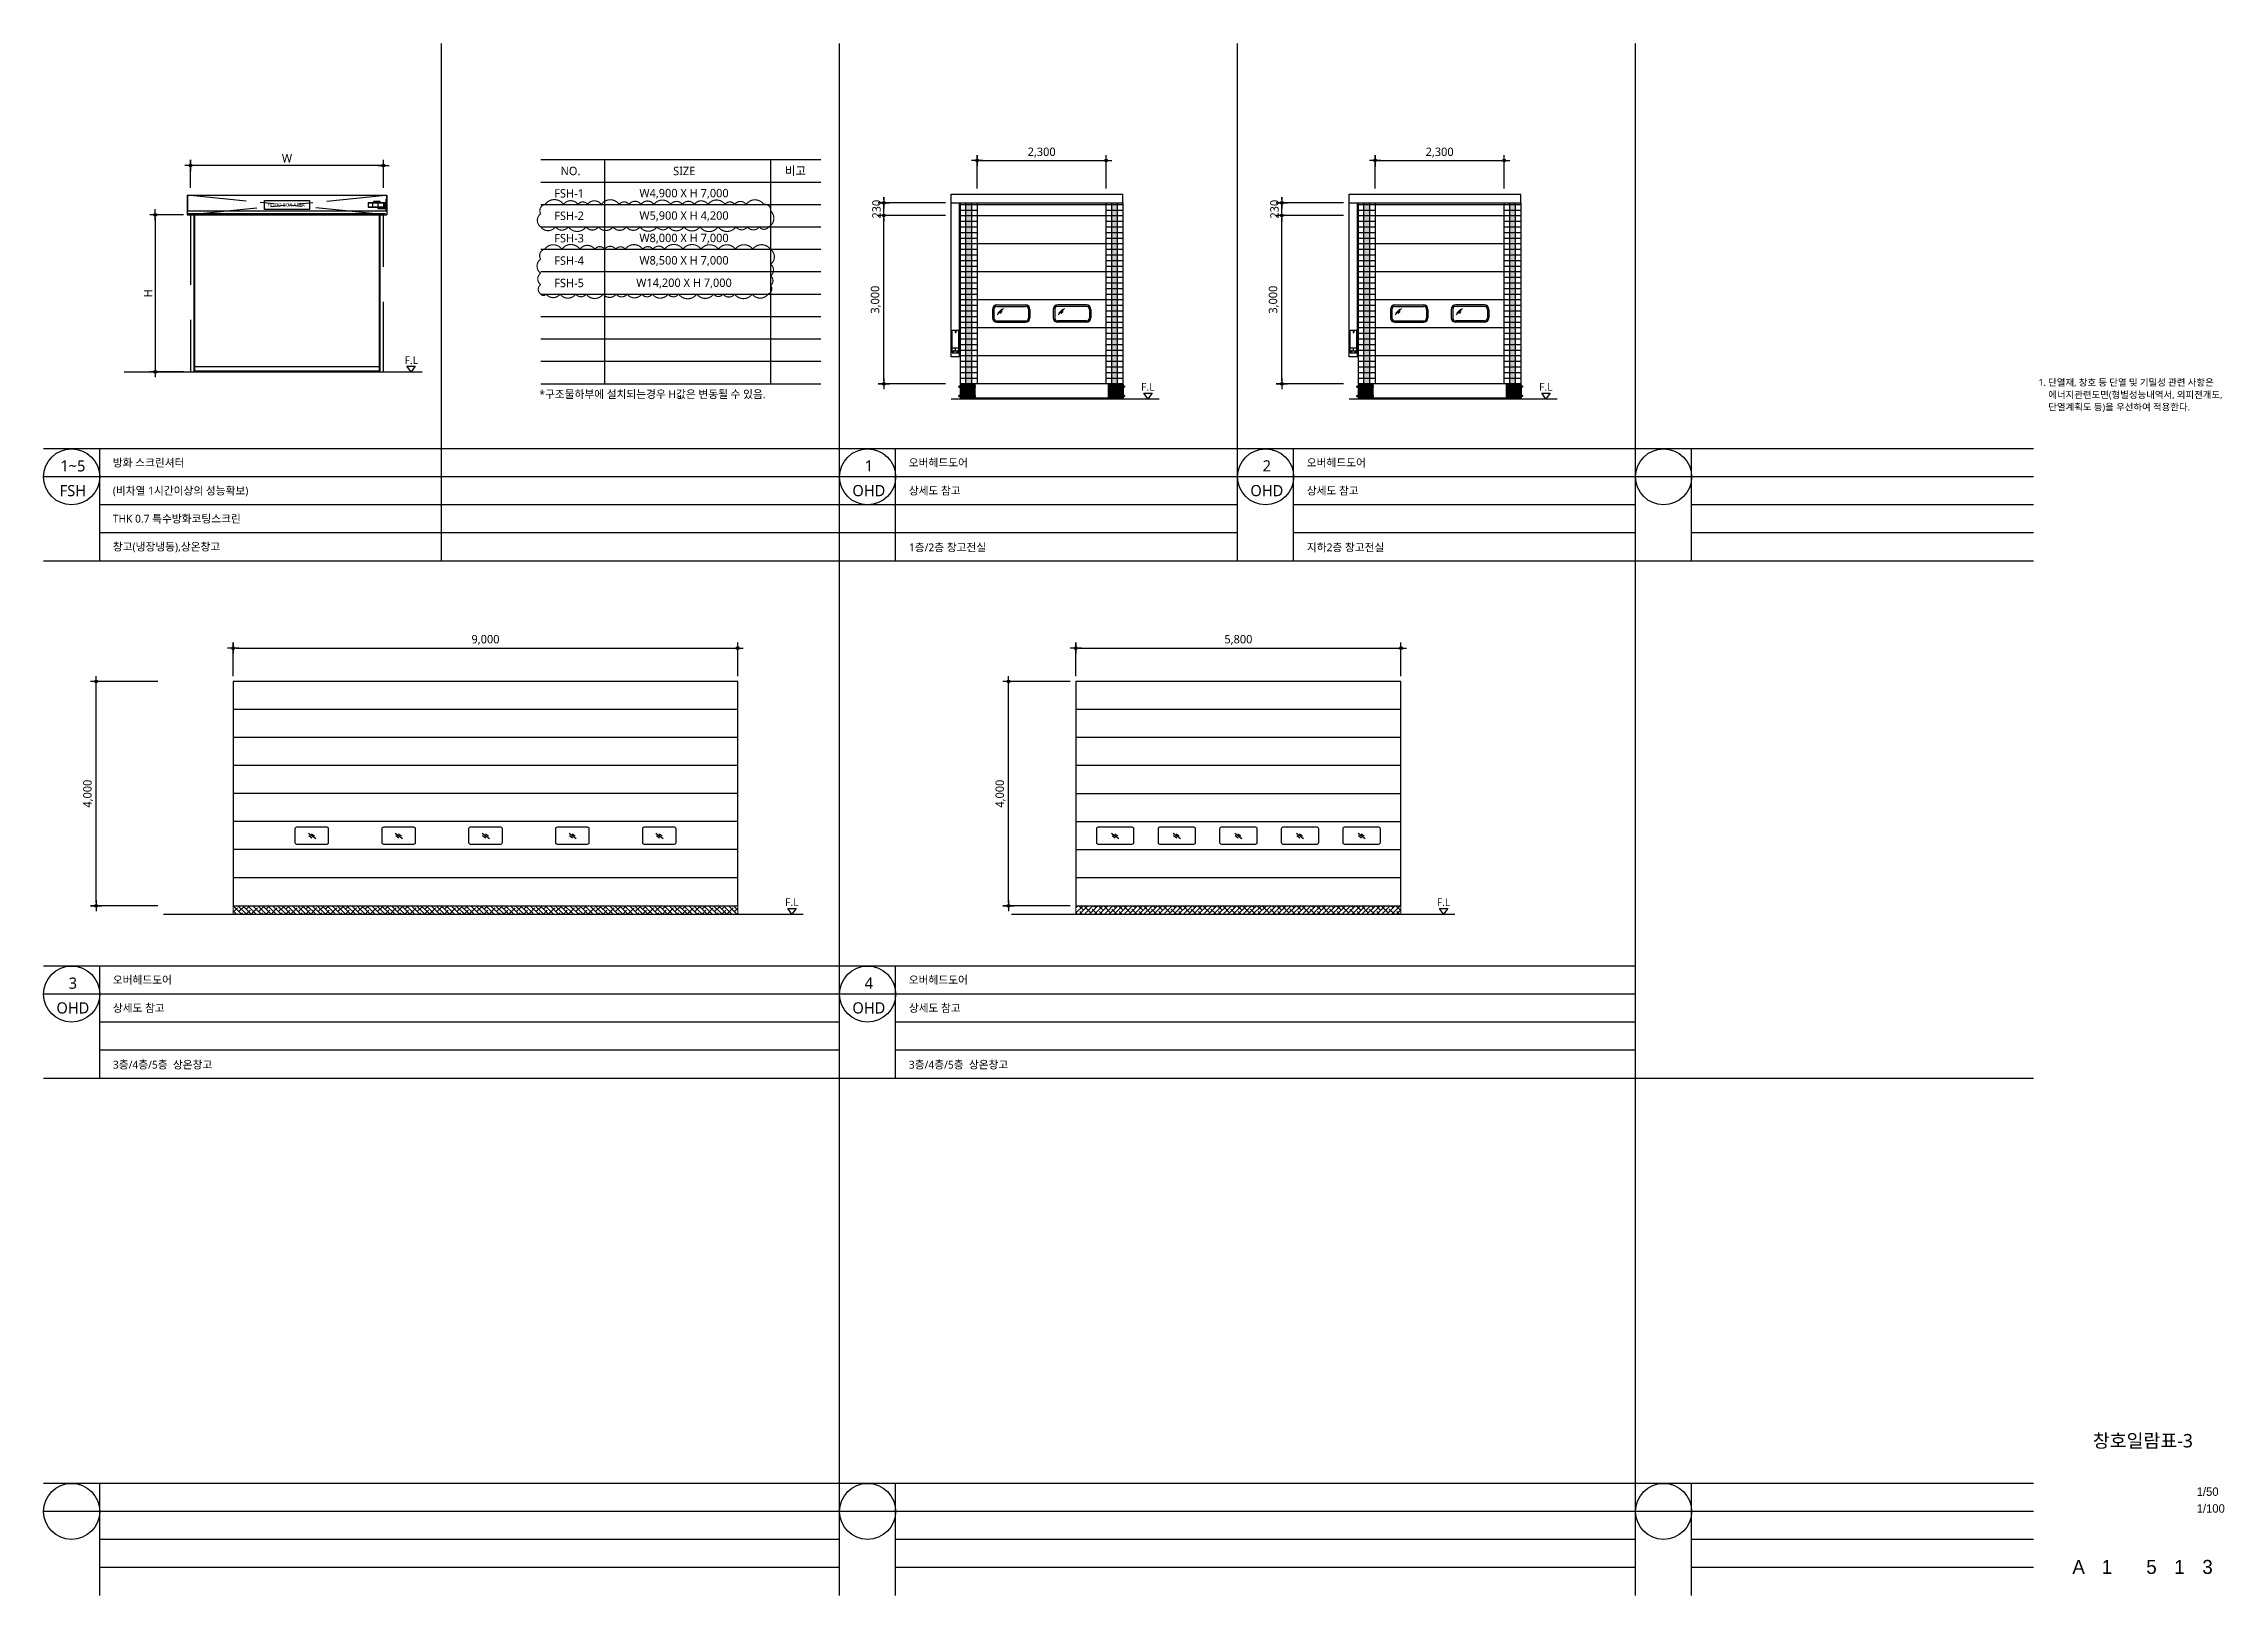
# Model space of a CAD drawing. Header units: millimetres. Extents: x 37653813 to 38677796, y 586285 to 874285.
# Drawn here: x 38557913 to 38596818, y 586835 to 614535 of the extents above; entities that cross this region are included whole.
import ezdxf
from ezdxf.enums import TextEntityAlignment as Align

# ---------------------------------------------------------------- set-up
doc = ezdxf.new("R2010")
doc.units = ezdxf.units.MM
doc.header["$LTSCALE"] = 1000
doc.header["$MEASUREMENT"] = 0
doc.header["$PDSIZE"] = -10
for name, pattern in [('CEN', [62, 60, -1, 0, -1]), ('HIDDEN2', [0.1875, 0.125, -0.0625]), ('PHANTOM2', [1.25, 0.625, -0.125, 0.125, -0.125, 0.125, -0.125])]:
    doc.linetypes.add(name, pattern=pattern)
doc.layers.get('0').update_dxf_attribs({"linetype": 'CONTINUOUS'})
doc.layers.get('Defpoints').update_dxf_attribs({"color": 161, "linetype": 'CONTINUOUS'})
doc.layers.add('A 253', color=253, linetype='CONTINUOUS', lineweight=9)
doc.layers.add('A 254', color=254, linetype='CONTINUOUS', lineweight=9)
for name, color, linetype in [('BOX', 6, 'CONTINUOUS'), ('center(창호)', 1, 'CEN'), ('dim0', 7, 'CONTINUOUS'), ('DOOR', 4, 'CONTINUOUS'), ('ELE-3', 7, 'CONTINUOUS'), ('ELE-5', 5, 'CONTINUOUS'), ('ITXT', 7, 'CONTINUOUS'), ('R', 1, 'CONTINUOUS'), ('SYM', 7, 'CONTINUOUS'), ('TEX', 3, 'CONTINUOUS'), ('TEXT', 3, 'CONTINUOUS'), ('TEXT(MIN)', 7, 'CONTINUOUS'), ('TEXT-TITLE', 6, 'CONTINUOUS'), ('TEXT-기입', 6, 'CONTINUOUS'), ('TEXT4', 4, 'CONTINUOUS'), ('txt', 3, 'CONTINUOUS'), ('Y', 2, 'CONTINUOUS')]:
    doc.layers.add(name, color=color, linetype=linetype)
doc.styles.add('CGS', font='cgse', dxfattribs={"bigfont": 'cgs'})
doc.styles.add('나눔바른고딕', font='NanumBarunGothic.ttf')
doc.dimstyles.new('A1-100', dxfattribs={"dimtxt": 3, "dimasz": 1, "dimexe": 2, "dimexo": 2, "dimgap": 1, "dimtad": 1, "dimdec": 0, "dimzin": 12, "dimdsep": 46, "dimlunit": 6, "dimtxsty": '나눔바른고딕', "dimblk1": 'DIMDOT', "dimblk2": 'DIMDOT', "dimsah": 1, "dimcen": -1, "dimdle": 2, "dimclrd": 256, "dimclre": 256, "dimclrt": 3, "dimadec": 0, "dimazin": 0, "dimtfac": 1, "dimtdec": 0, "dimtix": 1, "dimtmove": 2, "dimatfit": 3, "dimldrblk": 'DIMDOT', "dimfxl": 1, "dimtvp": 1, "dimtolj": 1, "dimtzin": 12, "dimlwd": -1, "dimlwe": -1, "dimarcsym": 0})

msp = doc.modelspace()

# ---------------------------------------------------------------- texts
at = {"layer": 'TEX', "color": 253, "style": '나눔바른고딕'}
for p in [(38564353.4, 608815), (38577493.5, 608338.2), (38584593.5, 608338.2), (38571142.4, 599139.9), (38582768.6, 599139.9)]:
    msp.add_text('F.L', height=140, dxfattribs=at).set_placement(p)
at = {"layer": 'TEXT', "style": '나눔바른고딕'}
for s, height, p in [('비고', 150, (38571136, 612186.6)), ('NO.', 150, (38567135.1, 612186.6)), ('SIZE', 150, (38569144.3, 612186.6)), ('FSH-1', 150, (38567023.7, 611786.4)), ('FSH-2', 150, (38567023.7, 611386.4)), ('FSH-3', 150, (38567023.7, 610986.4)), ('FSH-4', 150, (38567023.7, 610586.4)), ('FSH-5', 150, (38567023.7, 610186.4)), ('*구조물하부에 설치되는경우 H값은 변동될 수 있음.', 140, (38566757.3, 608206.5))]:
    msp.add_text(s, height=height, dxfattribs=at).set_placement(p)
for s, p in [('W4,900 X H 7,000', (38569338.1, 611791.1)), ('W5,900 X H 4,200', (38569338.1, 611391.1)), ('W8,000 X H 7,000', (38569338.1, 610991.1)), ('W8,500 X H 7,000', (38569338.1, 610591.1)), ('W14,200 X H 7,000', (38569338.1, 610191.1))]:
    msp.add_text(s, height=150, dxfattribs=at).set_placement(p, align=Align.CENTER)
for s, p in [('방화 스크린셔터', (38559148.2, 607053.7)), ('오버헤드도어', (38573348.2, 607053.7)), ('오버헤드도어', (38580448.2, 607053.7)), ('(비차열 1시간이상의 성능확보)', (38559148.2, 606553.7)), ('상세도 참고', (38573348.2, 606553.7)), ('상세도 참고', (38580448.2, 606553.7)), ('THK 0.7 특수방화코팅스크린', (38559148.2, 606053.7)), ('창고(냉장냉동),상온창고', (38559148.2, 605553.7)), ('1층/2층 창고전실', (38573350.1, 605542.1)), ('지하2층 창고전실', (38580450.1, 605542.1)), ('오버헤드도어', (38559148.2, 597820.4)), ('오버헤드도어', (38573348.2, 597820.4)), ('상세도 참고', (38559148.2, 597320.4)), ('상세도 참고', (38573348.2, 597320.4)), ('3층/4층/5층  상온창고', (38559150.1, 596308.8)), ('3층/4층/5층  상온창고', (38573350.1, 596308.8))]:
    msp.add_text(s, height=140, dxfattribs=at).set_placement(p, align=Align.MIDDLE_LEFT)
at = {"layer": 'TEXT-TITLE', "style": '나눔바른고딕'}
msp.add_text('창호일람표-3', height=240, dxfattribs=at).set_placement((38595363.4, 589596.6), align=Align.MIDDLE_CENTER)
at = {"layer": 'TEXT-기입', "style": 'CGS'}
for s, p in [('1/50', (38596323.6, 588567.1)), ('1/100', (38596323.6, 588267.1))]:
    msp.add_text(s, height=150, dxfattribs=at).set_placement(p, align=Align.BOTTOM_LEFT)
for s, p in [('A', (38594217.3, 587344)), ('1', (38594723.5, 587344)), ('5', (38595517.3, 587344)), ('1', (38596017.3, 587344)), ('3', (38596517.3, 587344))]:
    msp.add_text(s, height=250, dxfattribs=at).set_placement(p, align=Align.MIDDLE_CENTER)
at = {"layer": 'TEXT4', "style": '나눔바른고딕'}
msp.add_text('HOOD BOX AREA', height=62.52, dxfattribs=at).set_placement((38561907.1, 611625.4))
at = {"layer": 'txt', "style": '나눔바른고딕'}
for s, p in [('1~5', (38558435.2, 606997.4)), ('1', (38572635.2, 606997.4)), ('2', (38579735.2, 606997.4)), ('FSH', (38558435.2, 606555.4)), ('OHD', (38572635.2, 606555.4)), ('OHD', (38579735.2, 606555.4)), ('3', (38558435.2, 597764.1)), ('4', (38572635.2, 597764.1)), ('OHD', (38558435.2, 597322.1)), ('OHD', (38572635.2, 597322.1))]:
    msp.add_text(s, height=200, dxfattribs=at).set_placement(p, align=Align.MIDDLE_CENTER)

# ---------------------------------------------------------------- blocks, each defined once
blk = doc.blocks.new('저온 OVERHEAD DOOR')
blk.add_wipeout([(2600, 3382), (-465, 3382), (-465, 3230), (-300, 3230), (-300, -250), (2600, -250)]).dxf.layer = 'ELE-5'
at = {"ltscale": 2}
for points in [[(-100, 3230), (-200, 3230), (-200, 0), (-100, 0)], [(2500, 3230), (2400, 3230), (2400, 0), (2500, 0)]]:
    blk.add_hatch(color=256, dxfattribs=at).paths.add_polyline_path(points)
for p, q in [((-465, 3382), (2600, 3382)), ((-465, 482), (-465, 3382)), ((-465, 3230), (2600, 3230)), ((-315, 482), (-315, 3230)), ((2600, 3230), (2600, 3382)), ((272, 1325), (272, 1175)), ((297, 1325), (297, 1175)), ((352, 1405), (862, 1405)), ((352, 1405), (862, 1405)), ((352, 1380), (862, 1380)), ((352, 1380), (862, 1380)), ((471, 1339), (357, 1230)), ((441, 1329), (368, 1260)), ((444, 1289), (409, 1253)), ((917, 1325), (917, 1175)), ((942, 1325), (942, 1175)), ((1358, 1325), (1358, 1175)), ((1383, 1325), (1383, 1175)), ((1948, 1405), (1438, 1405)), ((1948, 1405), (1438, 1405)), ((1948, 1380), (1438, 1380)), ((1948, 1380), (1438, 1380)), ((1558, 1339), (1444, 1230)), ((1528, 1329), (1455, 1260)), ((1531, 1289), (1496, 1253)), ((2003, 1325), (2003, 1175)), ((2028, 1325), (2028, 1175)), ((-445, 553), (-445, 953)), ((-445, 953), (-325, 953)), ((-390, 937), (-390, 928)), ((-380, 937), (-380, 928)), ((-325, 553), (-325, 953)), ((352, 1120), (862, 1120)), ((352, 1095), (862, 1095)), ((1948, 1120), (1438, 1120)), ((1948, 1095), (1438, 1095)), ((-315, 482), (-465, 482)), ((-445, 641), (-325, 641)), ((-445, 553), (-325, 553)), ((-425, 565), (-425, 574)), ((-355, 581), (-415, 581)), ((-415, 565), (-415, 574)), ((-385, 581), (-385, 641)), ((-355, 565), (-355, 574)), ((-345, 565), (-345, 574)), ((-300, 0), (-300, -270)), ((-300, 0), (-50, 0)), ((-290, 0), (-290, -270)), ((-280, 0), (-280, -270)), ((-270, 0), (-270, -270)), ((-260, 0), (-260, -270)), ((-250, 0), (-250, -270)), ((-240, 0), (-240, -270)), ((-230, 0), (-230, -270)), ((-220, 0), (-220, -270)), ((-210, 0), (-210, -270)), ((-200, 0), (-200, -270)), ((-190, 0), (-190, -270)), ((-180, 0), (-180, -270)), ((-170, 0), (-170, -270)), ((-160, 0), (-160, -270)), ((-150, 0), (-150, -270)), ((-140, 0), (-140, -270)), ((-130, 0), (-130, -270)), ((-120, 0), (-120, -270)), ((-110, 0), (-110, -270)), ((-100, 0), (-100, -270)), ((-90, 0), (-90, -270)), ((-80, 0), (-80, -270)), ((-70, 0), (-70, -270)), ((-60, 0), (-60, -270)), ((-50, 0), (-50, -270)), ((2600, 0), (2350, 0)), ((2350, 0), (2350, -270)), ((2360, 0), (2360, -270)), ((2370, 0), (2370, -270)), ((2380, 0), (2380, -270)), ((2390, 0), (2390, -270)), ((2400, 0), (2400, -270)), ((2410, 0), (2410, -270)), ((2420, 0), (2420, -270)), ((2430, 0), (2430, -270)), ((2440, 0), (2440, -270)), ((2450, 0), (2450, -270)), ((2460, 0), (2460, -270)), ((2470, 0), (2470, -270)), ((2480, 0), (2480, -270)), ((2490, 0), (2490, -270)), ((2500, 0), (2500, -270)), ((2510, 0), (2510, -270)), ((2520, 0), (2520, -270)), ((2530, 0), (2530, -270)), ((2540, 0), (2540, -270)), ((2550, 0), (2550, -270)), ((2560, 0), (2560, -270)), ((2570, 0), (2570, -270)), ((2580, 0), (2580, -270)), ((2590, 0), (2590, -270)), ((2600, 0), (2600, -270)), ((-329, -42), (-330, -43)), ((-330, -43), (-330, -59)), ((-330, -59), (-329, -60)), ((-329, -210), (-330, -211)), ((-330, -211), (-330, -227)), ((-330, -227), (-329, -228)), ((-329, -42), (-317, -42)), ((-329, -60), (-317, -60)), ((-329, -210), (-317, -210)), ((-329, -228), (-317, -228)), ((-317, -40), (-317, -62)), ((-306, -40), (-317, -40)), ((-317, -42), (-44, -42)), ((-317, -60), (-44, -60)), ((-306, -62), (-317, -62)), ((-317, -208), (-317, -230)), ((-306, -208), (-317, -208)), ((-317, -210), (-44, -210)), ((-317, -228), (-44, -228)), ((-306, -230), (-317, -230)), ((-306, -15), (-300, -15)), ((-306, -15), (-306, -255)), ((-306, -25), (-296, -15)), ((-306, -25), (-306, -245)), ((-296, -255), (-306, -245)), ((-306, -255), (-300, -255)), ((-300, -15), (-300, -255)), ((-300, -245), (-300, -270)), ((-300, -270), (-50, -270)), ((-231, -15), (-296, -15)), ((-231, -255), (-296, -255)), ((-231, -255), (-231, -15)), ((-119, -25), (-109, -15)), ((-119, -25), (-119, -245)), ((-109, -255), (-119, -245)), ((-50, -15), (-109, -15)), ((-50, -255), (-109, -255)), ((-50, -15), (-44, -15)), ((-50, -15), (-50, -255)), ((-50, -245), (-50, -270)), ((-50, -255), (-44, -255)), ((-44, -15), (-44, -255)), ((-37, -40), (-44, -40)), ((-37, -62), (-44, -62)), ((-37, -208), (-44, -208)), ((-37, -230), (-44, -230)), ((-37, -40), (-37, -62)), ((-37, -208), (-37, -230)), ((2337, -40), (2337, -62)), ((2337, -40), (2344, -40)), ((2337, -62), (2344, -62)), ((2337, -208), (2337, -230)), ((2337, -208), (2344, -208)), ((2337, -230), (2344, -230)), ((2350, -15), (2344, -15)), ((2344, -15), (2344, -255)), ((2617, -42), (2344, -42)), ((2617, -60), (2344, -60)), ((2617, -210), (2344, -210)), ((2617, -228), (2344, -228)), ((2350, -255), (2344, -255)), ((2350, -15), (2409, -15)), ((2350, -15), (2350, -255)), ((2350, -245), (2350, -270)), ((2350, -255), (2409, -255)), ((2600, -270), (2350, -270)), ((2419, -25), (2409, -15)), ((2409, -255), (2419, -245)), ((2419, -25), (2419, -245)), ((2531, -15), (2596, -15)), ((2531, -255), (2531, -15)), ((2531, -255), (2596, -255)), ((2606, -25), (2596, -15)), ((2596, -255), (2606, -245)), ((2606, -15), (2600, -15)), ((2600, -15), (2600, -255)), ((2600, -245), (2600, -270)), ((2606, -255), (2600, -255)), ((2606, -15), (2606, -255)), ((2606, -25), (2606, -245)), ((2606, -40), (2617, -40)), ((2606, -62), (2617, -62)), ((2606, -208), (2617, -208)), ((2606, -230), (2617, -230)), ((2617, -40), (2617, -62)), ((2629, -42), (2617, -42)), ((2629, -60), (2617, -60)), ((2617, -208), (2617, -230)), ((2629, -210), (2617, -210)), ((2629, -228), (2617, -228)), ((2629, -42), (2630, -43)), ((2630, -59), (2629, -60)), ((2629, -210), (2630, -211)), ((2630, -227), (2629, -228)), ((2630, -43), (2630, -59)), ((2630, -211), (2630, -227))]:
    blk.add_line(p, q)
at = {"linetype": 'Continuous', "lineweight": -3}
for p, q in [((-300, 3200), (0, 3200)), ((0, 3200), (2300, 3200)), ((2300, 3200), (2600, 3200)), ((-300, 3100), (0, 3100)), ((-300, 3100), (0, 3100)), ((-300, 3000), (0, 3000)), ((-300, 3000), (0, 3000)), ((-300, 2900), (0, 2900)), ((-300, 2900), (0, 2900)), ((-300, 2800), (0, 2800)), ((-300, 2800), (0, 2800)), ((-300, 2800), (0, 2800)), ((0, 3000), (2300, 3000)), ((2300, 3100), (2600, 3100)), ((2300, 3100), (2600, 3100)), ((2300, 3000), (2600, 3000)), ((2300, 3000), (2600, 3000)), ((2300, 2900), (2600, 2900)), ((2300, 2900), (2600, 2900)), ((2300, 2800), (2600, 2800)), ((2300, 2800), (2600, 2800)), ((2300, 2800), (2600, 2800)), ((-300, 2700), (0, 2700)), ((-300, 2700), (0, 2700)), ((-300, 2700), (0, 2700)), ((-300, 2700), (0, 2700)), ((-300, 2700), (0, 2700)), ((-300, 2700), (0, 2700)), ((-300, 2700), (0, 2700)), ((-300, 2700), (0, 2700)), ((-300, 2700), (0, 2700)), ((-300, 2600), (0, 2600)), ((-300, 2600), (0, 2600)), ((-300, 2600), (0, 2600)), ((-300, 2600), (0, 2600)), ((-300, 2600), (0, 2600)), ((-300, 2600), (0, 2600)), ((-300, 2600), (0, 2600)), ((-300, 2600), (0, 2600)), ((-300, 2600), (0, 2600)), ((-300, 2600), (0, 2600)), ((-300, 2600), (0, 2600)), ((-300, 2600), (0, 2600)), ((-300, 2600), (0, 2600)), ((-300, 2600), (0, 2600)), ((-300, 2600), (0, 2600)), ((-300, 2600), (0, 2600)), ((-300, 2600), (0, 2600)), ((-300, 2600), (0, 2600)), ((-300, 2500), (0, 2500)), ((-300, 2500), (0, 2500)), ((-300, 2500), (0, 2500)), ((-300, 2500), (0, 2500)), ((-300, 2500), (0, 2500)), ((-300, 2500), (0, 2500)), ((-300, 2500), (0, 2500)), ((-300, 2500), (0, 2500)), ((-300, 2500), (0, 2500)), ((-300, 2500), (0, 2500)), ((-300, 2500), (0, 2500)), ((-300, 2500), (0, 2500)), ((-300, 2500), (0, 2500)), ((-300, 2500), (0, 2500)), ((-300, 2500), (0, 2500)), ((-300, 2500), (0, 2500)), ((-300, 2500), (0, 2500)), ((-300, 2500), (0, 2500)), ((-300, 2400), (0, 2400)), ((-300, 2400), (0, 2400)), ((-300, 2400), (0, 2400)), ((-300, 2400), (0, 2400)), ((-300, 2400), (0, 2400)), ((-300, 2400), (0, 2400)), ((-300, 2400), (0, 2400)), ((-300, 2400), (0, 2400)), ((-300, 2400), (0, 2400)), ((-300, 2400), (0, 2400)), ((-300, 2400), (0, 2400)), ((-300, 2400), (0, 2400)), ((-300, 2400), (0, 2400)), ((-300, 2400), (0, 2400)), ((-300, 2400), (0, 2400)), ((-300, 2400), (0, 2400)), ((-300, 2400), (0, 2400)), ((-300, 2400), (0, 2400)), ((2300, 2700), (2600, 2700)), ((2300, 2700), (2600, 2700)), ((2300, 2700), (2600, 2700)), ((2300, 2700), (2600, 2700)), ((2300, 2700), (2600, 2700)), ((2300, 2700), (2600, 2700)), ((2300, 2700), (2600, 2700)), ((2300, 2700), (2600, 2700)), ((2300, 2700), (2600, 2700)), ((2300, 2600), (2600, 2600)), ((2300, 2600), (2600, 2600)), ((2300, 2600), (2600, 2600)), ((2300, 2600), (2600, 2600)), ((2300, 2600), (2600, 2600)), ((2300, 2600), (2600, 2600)), ((2300, 2600), (2600, 2600)), ((2300, 2600), (2600, 2600)), ((2300, 2600), (2600, 2600)), ((2300, 2600), (2600, 2600)), ((2300, 2600), (2600, 2600)), ((2300, 2600), (2600, 2600)), ((2300, 2600), (2600, 2600)), ((2300, 2600), (2600, 2600)), ((2300, 2600), (2600, 2600)), ((2300, 2600), (2600, 2600)), ((2300, 2600), (2600, 2600)), ((2300, 2600), (2600, 2600)), ((2300, 2500), (2600, 2500)), ((2300, 2500), (2600, 2500)), ((2300, 2500), (2600, 2500)), ((2300, 2500), (2600, 2500)), ((2300, 2500), (2600, 2500)), ((2300, 2500), (2600, 2500)), ((2300, 2500), (2600, 2500)), ((2300, 2500), (2600, 2500)), ((2300, 2500), (2600, 2500)), ((2300, 2500), (2600, 2500)), ((2300, 2500), (2600, 2500)), ((2300, 2500), (2600, 2500)), ((2300, 2500), (2600, 2500)), ((2300, 2500), (2600, 2500)), ((2300, 2500), (2600, 2500)), ((2300, 2500), (2600, 2500)), ((2300, 2500), (2600, 2500)), ((2300, 2500), (2600, 2500)), ((2300, 2400), (2600, 2400)), ((2300, 2400), (2600, 2400)), ((2300, 2400), (2600, 2400)), ((2300, 2400), (2600, 2400)), ((2300, 2400), (2600, 2400)), ((2300, 2400), (2600, 2400)), ((2300, 2400), (2600, 2400)), ((2300, 2400), (2600, 2400)), ((2300, 2400), (2600, 2400)), ((2300, 2400), (2600, 2400)), ((2300, 2400), (2600, 2400)), ((2300, 2400), (2600, 2400)), ((2300, 2400), (2600, 2400)), ((2300, 2400), (2600, 2400)), ((2300, 2400), (2600, 2400)), ((2300, 2400), (2600, 2400)), ((2300, 2400), (2600, 2400)), ((2300, 2400), (2600, 2400)), ((-300, 2300), (0, 2300)), ((-300, 2300), (0, 2300)), ((-300, 2300), (0, 2300)), ((-300, 2300), (0, 2300)), ((-300, 2300), (0, 2300)), ((-300, 2300), (0, 2300)), ((-300, 2300), (0, 2300)), ((-300, 2300), (0, 2300)), ((-300, 2300), (0, 2300)), ((-300, 2300), (0, 2300)), ((-300, 2300), (0, 2300)), ((-300, 2300), (0, 2300)), ((-300, 2300), (0, 2300)), ((-300, 2300), (0, 2300)), ((-300, 2300), (0, 2300)), ((-300, 2300), (0, 2300)), ((-300, 2300), (0, 2300)), ((-300, 2300), (0, 2300)), ((-300, 2200), (0, 2200)), ((-300, 2200), (0, 2200)), ((-300, 2200), (0, 2200)), ((-300, 2200), (0, 2200)), ((-300, 2200), (0, 2200)), ((-300, 2200), (0, 2200)), ((-300, 2200), (0, 2200)), ((-300, 2200), (0, 2200)), ((-300, 2200), (0, 2200)), ((-300, 2200), (0, 2200)), ((-300, 2200), (0, 2200)), ((-300, 2200), (0, 2200)), ((-300, 2100), (0, 2100)), ((-300, 2100), (0, 2100)), ((-300, 2100), (0, 2100)), ((-300, 2100), (0, 2100)), ((-300, 2100), (0, 2100)), ((-300, 2100), (0, 2100)), ((-300, 2100), (0, 2100)), ((-300, 2100), (0, 2100)), ((-300, 2100), (0, 2100)), ((-300, 2100), (0, 2100)), ((-300, 2100), (0, 2100)), ((-300, 2100), (0, 2100)), ((-300, 2000), (0, 2000)), ((-300, 2000), (0, 2000)), ((-300, 2000), (0, 2000)), ((-300, 2000), (0, 2000)), ((-300, 2000), (0, 2000)), ((-300, 2000), (0, 2000)), ((-300, 2000), (0, 2000)), ((-300, 2000), (0, 2000)), ((-300, 2000), (0, 2000)), ((-300, 2000), (0, 2000)), ((-300, 2000), (0, 2000)), ((-300, 2000), (0, 2000)), ((2300, 2300), (2600, 2300)), ((2300, 2300), (2600, 2300)), ((2300, 2300), (2600, 2300)), ((2300, 2300), (2600, 2300)), ((2300, 2300), (2600, 2300)), ((2300, 2300), (2600, 2300)), ((2300, 2300), (2600, 2300)), ((2300, 2300), (2600, 2300)), ((2300, 2300), (2600, 2300)), ((2300, 2300), (2600, 2300)), ((2300, 2300), (2600, 2300)), ((2300, 2300), (2600, 2300)), ((2300, 2300), (2600, 2300)), ((2300, 2300), (2600, 2300)), ((2300, 2300), (2600, 2300)), ((2300, 2300), (2600, 2300)), ((2300, 2300), (2600, 2300)), ((2300, 2300), (2600, 2300)), ((2300, 2200), (2600, 2200)), ((2300, 2200), (2600, 2200)), ((2300, 2200), (2600, 2200)), ((2300, 2200), (2600, 2200)), ((2300, 2200), (2600, 2200)), ((2300, 2200), (2600, 2200)), ((2300, 2200), (2600, 2200)), ((2300, 2200), (2600, 2200)), ((2300, 2200), (2600, 2200)), ((2300, 2200), (2600, 2200)), ((2300, 2200), (2600, 2200)), ((2300, 2200), (2600, 2200)), ((2300, 2100), (2600, 2100)), ((2300, 2100), (2600, 2100)), ((2300, 2100), (2600, 2100)), ((2300, 2100), (2600, 2100)), ((2300, 2100), (2600, 2100)), ((2300, 2100), (2600, 2100)), ((2300, 2100), (2600, 2100)), ((2300, 2100), (2600, 2100)), ((2300, 2100), (2600, 2100)), ((2300, 2100), (2600, 2100)), ((2300, 2100), (2600, 2100)), ((2300, 2100), (2600, 2100)), ((2300, 2000), (2600, 2000)), ((2300, 2000), (2600, 2000)), ((2300, 2000), (2600, 2000)), ((2300, 2000), (2600, 2000)), ((2300, 2000), (2600, 2000)), ((2300, 2000), (2600, 2000)), ((2300, 2000), (2600, 2000)), ((2300, 2000), (2600, 2000)), ((2300, 2000), (2600, 2000)), ((2300, 2000), (2600, 2000)), ((2300, 2000), (2600, 2000)), ((2300, 2000), (2600, 2000)), ((-300, 1900), (0, 1900)), ((-300, 1900), (0, 1900)), ((-300, 1900), (0, 1900)), ((-300, 1900), (0, 1900)), ((-300, 1900), (0, 1900)), ((-300, 1900), (0, 1900)), ((-300, 1900), (0, 1900)), ((-300, 1900), (0, 1900)), ((-300, 1900), (0, 1900)), ((-300, 1900), (0, 1900)), ((-300, 1900), (0, 1900)), ((-300, 1900), (0, 1900)), ((-300, 1800), (0, 1800)), ((-300, 1800), (0, 1800)), ((-300, 1800), (0, 1800)), ((-300, 1800), (0, 1800)), ((-300, 1800), (0, 1800)), ((-300, 1800), (0, 1800)), ((-300, 1800), (0, 1800)), ((-300, 1800), (0, 1800)), ((-300, 1800), (0, 1800)), ((-300, 1800), (0, 1800)), ((-300, 1800), (0, 1800)), ((-300, 1800), (0, 1800)), ((-300, 1700), (0, 1700)), ((-300, 1700), (0, 1700)), ((-300, 1700), (0, 1700)), ((-300, 1700), (0, 1700)), ((-300, 1700), (0, 1700)), ((-300, 1700), (0, 1700)), ((-300, 1700), (0, 1700)), ((-300, 1700), (0, 1700)), ((-300, 1700), (0, 1700)), ((-300, 1700), (0, 1700)), ((-300, 1700), (0, 1700)), ((-300, 1700), (0, 1700)), ((-300, 1600), (0, 1600)), ((-300, 1600), (0, 1600)), ((-300, 1600), (0, 1600)), ((2300, 1900), (2600, 1900)), ((2300, 1900), (2600, 1900)), ((2300, 1900), (2600, 1900)), ((2300, 1900), (2600, 1900)), ((2300, 1900), (2600, 1900)), ((2300, 1900), (2600, 1900)), ((2300, 1900), (2600, 1900)), ((2300, 1900), (2600, 1900)), ((2300, 1900), (2600, 1900)), ((2300, 1900), (2600, 1900)), ((2300, 1900), (2600, 1900)), ((2300, 1900), (2600, 1900)), ((2300, 1800), (2600, 1800)), ((2300, 1800), (2600, 1800)), ((2300, 1800), (2600, 1800)), ((2300, 1800), (2600, 1800)), ((2300, 1800), (2600, 1800)), ((2300, 1800), (2600, 1800)), ((2300, 1800), (2600, 1800)), ((2300, 1800), (2600, 1800)), ((2300, 1800), (2600, 1800)), ((2300, 1800), (2600, 1800)), ((2300, 1800), (2600, 1800)), ((2300, 1800), (2600, 1800)), ((2300, 1700), (2600, 1700)), ((2300, 1700), (2600, 1700)), ((2300, 1700), (2600, 1700)), ((2300, 1700), (2600, 1700)), ((2300, 1700), (2600, 1700)), ((2300, 1700), (2600, 1700)), ((2300, 1700), (2600, 1700)), ((2300, 1700), (2600, 1700)), ((2300, 1700), (2600, 1700)), ((2300, 1700), (2600, 1700)), ((2300, 1700), (2600, 1700)), ((2300, 1700), (2600, 1700)), ((2300, 1600), (2600, 1600)), ((2300, 1600), (2600, 1600)), ((2300, 1600), (2600, 1600)), ((-300, 1500), (0, 1500)), ((-300, 1500), (0, 1500)), ((-300, 1500), (0, 1500)), ((-300, 1400), (0, 1400)), ((-300, 1400), (0, 1400)), ((-300, 1400), (0, 1400)), ((-300, 1300), (0, 1300)), ((-300, 1300), (0, 1300)), ((-300, 1200), (0, 1200)), ((-300, 1200), (0, 1200)), ((2300, 1500), (2600, 1500)), ((2300, 1500), (2600, 1500)), ((2300, 1500), (2600, 1500)), ((2300, 1400), (2600, 1400)), ((2300, 1400), (2600, 1400)), ((2300, 1400), (2600, 1400)), ((2300, 1300), (2600, 1300)), ((2300, 1300), (2600, 1300)), ((2300, 1200), (2600, 1200)), ((2300, 1200), (2600, 1200)), ((-300, 1100), (0, 1100)), ((-300, 1000), (0, 1000)), ((-300, 900), (0, 900)), ((-300, 800), (0, 800)), ((2300, 1100), (2600, 1100)), ((2300, 1000), (2600, 1000)), ((2300, 900), (2600, 900)), ((2300, 800), (2600, 800)), ((-300, 700), (0, 700)), ((-300, 600), (0, 600)), ((-300, 500), (0, 500)), ((-300, 400), (0, 400)), ((2300, 700), (2600, 700)), ((2300, 600), (2600, 600)), ((2300, 500), (2600, 500)), ((2300, 400), (2600, 400)), ((-300, 300), (0, 300)), ((-300, 200), (0, 200)), ((-300, 100), (0, 100)), ((2300, 300), (2600, 300)), ((2300, 200), (2600, 200)), ((2300, 100), (2600, 100))]:
    blk.add_line(p, q, dxfattribs=at)
at = {"linetype": 'ByBlock', "ltscale": 0.017}
for p, q in [((0, 2500), (2300, 2500)), ((0, 2500), (2300, 2500)), ((0, 2500), (2300, 2500)), ((0, 2500), (2300, 2500)), ((0, 2000), (2300, 2000)), ((0, 1500), (2300, 1500)), ((0, 1000), (2300, 1000)), ((0, 500), (2300, 500))]:
    blk.add_line(p, q, dxfattribs=at)
at = {"linetype": 'ByBlock'}
for p, q in [((-330, -43), (-44, -43)), ((-330, -59), (-44, -59)), ((-330, -211), (-44, -211)), ((-330, -227), (-44, -227)), ((-329, -60), (-329, -42)), ((-329, -228), (-329, -210)), ((2630, -43), (2344, -43)), ((2630, -59), (2344, -59)), ((2630, -211), (2344, -211)), ((2630, -227), (2344, -227)), ((2629, -60), (2629, -42)), ((2629, -228), (2629, -210))]:
    blk.add_line(p, q, dxfattribs=at)
at = {"ltscale": 0.002}
for points in [[(-300, 3230), (0, 3230), (0, 0), (-300, 0)], [(-200, 3230), (-100, 3230), (-100, 0), (-200, 0)], [(2300, 3230), (2600, 3230), (2600, 0), (2300, 0)], [(2400, 3230), (2500, 3230), (2500, 0), (2400, 0)], [(-44, -250), (2344, -250), (2344, 0), (-44, 0)]]:
    blk.add_lwpolyline(points, close=True, dxfattribs=at)
for points in [[(2419, 0), (2350, 0)], [(-119, 0), (-50, 0)]]:
    blk.add_lwpolyline(points)
for centre in [(-282, -51), (-282, -219), (-95, -51), (-95, -219), (2395, -51), (2395, -219), (2582, -51), (2582, -219)]:
    blk.add_circle(centre, 10.2)
for centre, radius, start, end in [((352, 1325), 80, 90, 180), ((352, 1325), 80, 90, 180), ((352, 1175), 80, 180, 270), ((352, 1325), 55, 90, 180), ((352, 1325), 55, 90, 180), ((352, 1175), 55, 180, 270), ((862, 1325), 80, 0, 90), ((862, 1325), 80, 0, 90), ((862, 1325), 55, 0, 90), ((862, 1325), 55, 0, 90), ((862, 1175), 80, 270, 0), ((862, 1175), 55, 270, 0), ((1438, 1325), 80, 90, 180), ((1438, 1325), 80, 90, 180), ((1438, 1175), 80, 180, 270), ((1438, 1325), 55, 90, 180), ((1438, 1325), 55, 90, 180), ((1438, 1175), 55, 180, 270), ((1948, 1325), 80, 0, 90), ((1948, 1325), 80, 0, 90), ((1948, 1325), 55, 0, 90), ((1948, 1325), 55, 0, 90), ((1948, 1175), 80, 270, 0), ((1948, 1175), 55, 270, 0), ((-385, 921), 8.5, 128.1459, 269.9989), ((-385, 937), 5.25, 90, 180.0006), ((-385, 937), 5.25, 359.9994, 90), ((-385, 921), 8.5, 270.0011, 51.8541), ((-420, 581), 8.5, 90.0011, 231.8541), ((-420, 565), 5.25, 179.9994, 270), ((-420, 581), 8.5, 308.1459, 89.9989), ((-420, 565), 5.25, 270, 0.0006), ((-350, 581), 8.5, 90.0011, 231.8541), ((-350, 565), 5.25, 179.9994, 270), ((-350, 581), 8.5, 308.1459, 89.9989), ((-350, 565), 5.25, 270, 0.0006)]:
    blk.add_arc(centre, radius, start, end)
blk = doc.blocks.new('DIMDOT')
at = {"linetype": 'Continuous'}
for p, q in [((-2, 0), (2, 0)), ((0, -2), (0, 2))]:
    blk.add_line(p, q, dxfattribs=at)
for radius in [0.5, 0.25]:
    blk.add_circle((0, 0), radius, dxfattribs=at)
blk = doc.blocks.new('*D241')
at = {"layer": 'Defpoints', "color": 0, "transparency": 16777216}
for p in [(38572903, 611464), (38574103, 611464), (38574103, 608464)]:
    blk.add_point(p, dxfattribs=at)
at = {"layer": 'dim0', "transparency": 16777216}
for p, q in [((38574003, 611464), (38572803, 611464)), ((38572903, 608514), (38572903, 611414)), ((38574003, 608464), (38572803, 608464))]:
    blk.add_line(p, q, dxfattribs=at)
at = {"layer": 'dim0', "transparency": 16777216, "xscale": 50, "yscale": 50, "zscale": 50}
for p, rotation in [((38572903, 611464), 90), ((38572903, 608464), 270)]:
    blk.add_blockref('DIMDOT', p, dxfattribs=dict(at, rotation=rotation))
at = {"layer": 'dim0', "color": 3, "transparency": 16777216, "insert": (38572759, 609964), "char_height": 150, "attachment_point": 5, "rotation": 90, "style": '나눔바른고딕'}
blk.add_mtext('\\A1;3,000', dxfattribs=at)
blk = doc.blocks.new('*D242')
at = {"layer": 'Defpoints', "color": 0, "transparency": 16777216}
for p in [(38576868, 612446), (38574568, 611846), (38576868, 611846)]:
    blk.add_point(p, dxfattribs=at)
at = {"layer": 'dim0', "transparency": 16777216}
for p, q in [((38574568, 611946), (38574568, 612546)), ((38574618, 612446), (38576818, 612446)), ((38576868, 611946), (38576868, 612546))]:
    blk.add_line(p, q, dxfattribs=at)
at = {"layer": 'dim0', "transparency": 16777216, "xscale": 50, "yscale": 50, "zscale": 50, "rotation": 180}
blk.add_blockref('DIMDOT', (38574568, 612446), dxfattribs=at)
at = {"layer": 'dim0', "transparency": 16777216, "xscale": 50, "yscale": 50, "zscale": 50}
blk.add_blockref('DIMDOT', (38576868, 612446), dxfattribs=at)
at = {"layer": 'dim0', "color": 3, "transparency": 16777216, "insert": (38575718, 612590), "char_height": 150, "attachment_point": 5, "style": '나눔바른고딕'}
blk.add_mtext('\\A1;2,300', dxfattribs=at)
blk = doc.blocks.new('*D249')
at = {"layer": 'Defpoints', "color": 0, "transparency": 16777216}
for p in [(38560508, 611478), (38559906, 608678), (38560508, 608678)]:
    blk.add_point(p, dxfattribs=at)
at = {"layer": 'dim0', "transparency": 16777216}
for p, q in [((38560408, 611478), (38559806, 611478)), ((38559906, 611428), (38559906, 608728)), ((38560408, 608678), (38559806, 608678))]:
    blk.add_line(p, q, dxfattribs=at)
at = {"layer": 'dim0', "transparency": 16777216, "xscale": 50, "yscale": 50, "zscale": 50}
for p, rotation in [((38559906, 611478), 90), ((38559906, 608678), 270)]:
    blk.add_blockref('DIMDOT', p, dxfattribs=dict(at, rotation=rotation))
at = {"layer": 'dim0', "color": 3, "transparency": 16777216, "insert": (38559778, 610078), "char_height": 150, "attachment_point": 5, "rotation": 90, "style": '나눔바른고딕'}
blk.add_mtext('\\A1;H', dxfattribs=at)
blk = doc.blocks.new('*D250')
at = {"layer": 'Defpoints', "color": 0, "transparency": 16777216}
for p in [(38560535, 612358), (38560535, 611858), (38563975, 611858)]:
    blk.add_point(p, dxfattribs=at)
at = {"layer": 'dim0', "transparency": 16777216}
for p, q in [((38560535, 611958), (38560535, 612458)), ((38563925, 612358), (38560585, 612358)), ((38563975, 611958), (38563975, 612458))]:
    blk.add_line(p, q, dxfattribs=at)
at = {"layer": 'dim0', "transparency": 16777216, "xscale": 50, "yscale": 50, "zscale": 50, "rotation": 180}
blk.add_blockref('DIMDOT', (38560535, 612358), dxfattribs=at)
at = {"layer": 'dim0', "transparency": 16777216, "xscale": 50, "yscale": 50, "zscale": 50}
blk.add_blockref('DIMDOT', (38563975, 612358), dxfattribs=at)
at = {"layer": 'dim0', "color": 3, "transparency": 16777216, "insert": (38562255, 612487), "char_height": 150, "attachment_point": 5, "style": '나눔바른고딕'}
blk.add_mtext('\\A1;W', dxfattribs=at)
blk = doc.blocks.new('*D268')
at = {"layer": 'Defpoints', "color": 0, "transparency": 16777216}
for p in [(38572903, 611694), (38574103, 611694), (38574103, 611464)]:
    blk.add_point(p, dxfattribs=at)
at = {"layer": 'dim0', "transparency": 16777216}
for p, q in [((38574003, 611694), (38572803, 611694)), ((38572903, 611744), (38572903, 611794)), ((38572903, 611464), (38572903, 611694)), ((38574003, 611464), (38572803, 611464)), ((38572903, 611414), (38572903, 611364))]:
    blk.add_line(p, q, dxfattribs=at)
at = {"layer": 'dim0', "transparency": 16777216, "xscale": 50, "yscale": 50, "zscale": 50}
for p, rotation in [((38572903, 611694), 270), ((38572903, 611464), 90)]:
    blk.add_blockref('DIMDOT', p, dxfattribs=dict(at, rotation=rotation))
at = {"layer": 'dim0', "color": 3, "transparency": 16777216, "insert": (38572772, 611579), "char_height": 150, "attachment_point": 5, "rotation": 90, "style": '나눔바른고딕'}
blk.add_mtext('\\A1;230', dxfattribs=at)
blk = doc.blocks.new('*D386')
at = {"layer": 'Defpoints', "color": 0, "transparency": 16777216}
for p in [(38580003, 611464), (38581203, 611464), (38581203, 608464)]:
    blk.add_point(p, dxfattribs=at)
at = {"layer": 'dim0', "transparency": 16777216}
for p, q in [((38581103, 611464), (38579903, 611464)), ((38580003, 608514), (38580003, 611414)), ((38581103, 608464), (38579903, 608464))]:
    blk.add_line(p, q, dxfattribs=at)
at = {"layer": 'dim0', "transparency": 16777216, "xscale": 50, "yscale": 50, "zscale": 50}
for p, rotation in [((38580003, 611464), 90), ((38580003, 608464), 270)]:
    blk.add_blockref('DIMDOT', p, dxfattribs=dict(at, rotation=rotation))
at = {"layer": 'dim0', "color": 3, "transparency": 16777216, "insert": (38579859, 609964), "char_height": 150, "attachment_point": 5, "rotation": 90, "style": '나눔바른고딕'}
blk.add_mtext('\\A1;3,000', dxfattribs=at)
blk = doc.blocks.new('*D387')
at = {"layer": 'Defpoints', "color": 0, "transparency": 16777216}
for p in [(38583968, 612446), (38581668, 611846), (38583968, 611846)]:
    blk.add_point(p, dxfattribs=at)
at = {"layer": 'dim0', "transparency": 16777216}
for p, q in [((38581668, 611946), (38581668, 612546)), ((38581718, 612446), (38583918, 612446)), ((38583968, 611946), (38583968, 612546))]:
    blk.add_line(p, q, dxfattribs=at)
at = {"layer": 'dim0', "transparency": 16777216, "xscale": 50, "yscale": 50, "zscale": 50, "rotation": 180}
blk.add_blockref('DIMDOT', (38581668, 612446), dxfattribs=at)
at = {"layer": 'dim0', "transparency": 16777216, "xscale": 50, "yscale": 50, "zscale": 50}
blk.add_blockref('DIMDOT', (38583968, 612446), dxfattribs=at)
at = {"layer": 'dim0', "color": 3, "transparency": 16777216, "insert": (38582818, 612590), "char_height": 150, "attachment_point": 5, "style": '나눔바른고딕'}
blk.add_mtext('\\A1;2,300', dxfattribs=at)
blk = doc.blocks.new('*D388')
at = {"layer": 'Defpoints', "color": 0, "transparency": 16777216}
for p in [(38580003, 611694), (38581203, 611694), (38581203, 611464)]:
    blk.add_point(p, dxfattribs=at)
at = {"layer": 'dim0', "transparency": 16777216}
for p, q in [((38581103, 611694), (38579903, 611694)), ((38580003, 611744), (38580003, 611794)), ((38580003, 611464), (38580003, 611694)), ((38581103, 611464), (38579903, 611464)), ((38580003, 611414), (38580003, 611364))]:
    blk.add_line(p, q, dxfattribs=at)
at = {"layer": 'dim0', "transparency": 16777216, "xscale": 50, "yscale": 50, "zscale": 50}
for p, rotation in [((38580003, 611694), 270), ((38580003, 611464), 90)]:
    blk.add_blockref('DIMDOT', p, dxfattribs=dict(at, rotation=rotation))
at = {"layer": 'dim0', "color": 3, "transparency": 16777216, "insert": (38579872, 611579), "char_height": 150, "attachment_point": 5, "rotation": 90, "style": '나눔바른고딕'}
blk.add_mtext('\\A1;230', dxfattribs=at)
blk = doc.blocks.new('OHD-1(9000X4000)')
blk.add_wipeout([(16530324, 528576), (16539324, 528576), (16539324, 524426), (16530324, 524426)]).dxf.layer = 'A 253'
at = {"layer": 'A 254'}
h = blk.add_hatch(dxfattribs=at)
h.set_pattern_fill('ANSI38', color=256, scale=500, style=0)
h.set_pattern_definition([(45, (14671987.83, 414398.44), (-44.1941738, 44.1941738), []), (135, (14671987.83, 414398.44), (-132.5825215, 44.1941738), [156.25, -93.75])])
h.paths.add_polyline_path([(16539324, 524576), (16530324, 524576), (16530324, 524426), (16539324, 524426)])
blk.add_lwpolyline([(16539324, 524576), (16530324, 524576), (16530324, 524426), (16539324, 524426)], close=True, dxfattribs=at)
at = {"layer": 'DOOR', "color": 252}
for p, q in [((16530324, 528076), (16539324, 528076)), ((16530324, 527576), (16539324, 527576)), ((16530324, 527076), (16539324, 527076)), ((16530324, 526576), (16539324, 526576)), ((16530324, 526076), (16539324, 526076)), ((16531784, 525872), (16531656, 525773)), ((16531728, 525861), (16531674, 525825)), ((16531776, 525829), (16531722, 525787)), ((16533334, 525872), (16533205, 525773)), ((16533278, 525861), (16533224, 525825)), ((16533325, 525829), (16533271, 525787)), ((16534883, 525872), (16534755, 525773)), ((16534827, 525861), (16534773, 525825)), ((16534875, 525829), (16534821, 525787)), ((16536433, 525872), (16536304, 525773)), ((16536377, 525861), (16536323, 525825)), ((16536424, 525829), (16536371, 525787)), ((16537982, 525872), (16537854, 525773)), ((16537926, 525861), (16537872, 525825)), ((16537974, 525829), (16537920, 525787)), ((16530324, 525576), (16539324, 525576)), ((16530324, 525076), (16539324, 525076))]:
    blk.add_line(p, q, dxfattribs=at)
for points in [[(16531425, 525704), (16531425, 525947, -0.414214), (16531453, 525976), (16531997, 525976, -0.414214), (16532026, 525947), (16532026, 525704, -0.414214), (16531997, 525676), (16531453, 525676, -0.414214)], [(16532974, 525704), (16532974, 525947, -0.414214), (16533003, 525976), (16533547, 525976, -0.414214), (16533575, 525947), (16533575, 525704, -0.414214), (16533547, 525676), (16533003, 525676, -0.414214)], [(16534524, 525704), (16534524, 525947, -0.414214), (16534552, 525976), (16535097, 525976, -0.414214), (16535125, 525947), (16535125, 525704, -0.414214), (16535097, 525676), (16534552, 525676, -0.414214)], [(16536073, 525704), (16536073, 525947, -0.414214), (16536102, 525976), (16536646, 525976, -0.414214), (16536674, 525947), (16536674, 525704, -0.414214), (16536646, 525676), (16536102, 525676, -0.414214)], [(16537623, 525704), (16537623, 525947, -0.414214), (16537651, 525976), (16538196, 525976, -0.414214), (16538224, 525947), (16538224, 525704, -0.414214), (16538196, 525676), (16537651, 525676, -0.414214)]]:
    blk.add_lwpolyline(points, format="xyb", close=True, dxfattribs=at)
at = {"layer": 'ELE-3'}
blk.add_lwpolyline([(16539324, 524576), (16530324, 524576), (16530324, 528576), (16539324, 528576)], close=True, dxfattribs=at)
blk = doc.blocks.new('*D389')
at = {"layer": 'Defpoints', "color": 0, "transparency": 16777216}
for p in [(38558852, 603146), (38560052, 603146), (38560052, 599146)]:
    blk.add_point(p, dxfattribs=at)
at = {"layer": 'dim0', "transparency": 16777216}
for p, q in [((38559952, 603146), (38558752, 603146)), ((38558852, 599196), (38558852, 603096)), ((38559952, 599146), (38558752, 599146))]:
    blk.add_line(p, q, dxfattribs=at)
at = {"layer": 'dim0', "transparency": 16777216, "xscale": 50, "yscale": 50, "zscale": 50}
for p, rotation in [((38558852, 603146), 90), ((38558852, 599146), 270)]:
    blk.add_blockref('DIMDOT', p, dxfattribs=dict(at, rotation=rotation))
at = {"layer": 'dim0', "color": 3, "transparency": 16777216, "insert": (38558708, 601146), "char_height": 150, "attachment_point": 5, "rotation": 90, "style": '나눔바른고딕'}
blk.add_mtext('\\A1;4,000', dxfattribs=at)
blk = doc.blocks.new('*D390')
at = {"layer": 'Defpoints', "color": 0, "transparency": 16777216}
for p in [(38570296, 603746), (38561296, 603146), (38570296, 603146)]:
    blk.add_point(p, dxfattribs=at)
at = {"layer": 'dim0', "transparency": 16777216}
for p, q in [((38561296, 603246), (38561296, 603846)), ((38570296, 603246), (38570296, 603846)), ((38561346, 603746), (38570246, 603746))]:
    blk.add_line(p, q, dxfattribs=at)
at = {"layer": 'dim0', "transparency": 16777216, "xscale": 50, "yscale": 50, "zscale": 50, "rotation": 180}
blk.add_blockref('DIMDOT', (38561296, 603746), dxfattribs=at)
at = {"layer": 'dim0', "transparency": 16777216, "xscale": 50, "yscale": 50, "zscale": 50}
blk.add_blockref('DIMDOT', (38570296, 603746), dxfattribs=at)
at = {"layer": 'dim0', "color": 3, "transparency": 16777216, "insert": (38565796, 603890), "char_height": 150, "attachment_point": 5, "style": '나눔바른고딕'}
blk.add_mtext('\\A1;9,000', dxfattribs=at)
blk = doc.blocks.new('*D560')
at = {"layer": 'Defpoints', "color": 0, "transparency": 16777216}
for p in [(38575128, 603146), (38576328, 603146), (38576328, 599146)]:
    blk.add_point(p, dxfattribs=at)
at = {"layer": 'dim0', "transparency": 16777216}
for p, q in [((38576228, 603146), (38575028, 603146)), ((38575128, 599196), (38575128, 603096)), ((38576228, 599146), (38575028, 599146))]:
    blk.add_line(p, q, dxfattribs=at)
at = {"layer": 'dim0', "transparency": 16777216, "xscale": 50, "yscale": 50, "zscale": 50}
for p, rotation in [((38575128, 603146), 90), ((38575128, 599146), 270)]:
    blk.add_blockref('DIMDOT', p, dxfattribs=dict(at, rotation=rotation))
at = {"layer": 'dim0', "color": 3, "transparency": 16777216, "insert": (38574984, 601146), "char_height": 150, "attachment_point": 5, "rotation": 90, "style": '나눔바른고딕'}
blk.add_mtext('\\A1;4,000', dxfattribs=at)
blk = doc.blocks.new('*D561')
at = {"layer": 'Defpoints', "color": 0, "transparency": 16777216}
for p in [(38582128, 603746), (38576328, 603146), (38582128, 603146)]:
    blk.add_point(p, dxfattribs=at)
at = {"layer": 'dim0', "transparency": 16777216}
for p, q in [((38576328, 603246), (38576328, 603846)), ((38582128, 603246), (38582128, 603846)), ((38576378, 603746), (38582078, 603746))]:
    blk.add_line(p, q, dxfattribs=at)
at = {"layer": 'dim0', "transparency": 16777216, "xscale": 50, "yscale": 50, "zscale": 50, "rotation": 180}
blk.add_blockref('DIMDOT', (38576328, 603746), dxfattribs=at)
at = {"layer": 'dim0', "transparency": 16777216, "xscale": 50, "yscale": 50, "zscale": 50}
blk.add_blockref('DIMDOT', (38582128, 603746), dxfattribs=at)
at = {"layer": 'dim0', "color": 3, "transparency": 16777216, "insert": (38579228, 603890), "char_height": 150, "attachment_point": 5, "style": '나눔바른고딕'}
blk.add_mtext('\\A1;5,800', dxfattribs=at)
blk = doc.blocks.new('A$Cdbf718c8')
blk.add_wipeout([(5800, 4150), (0, 4150), (0, 0), (5800, 0)]).dxf.layer = 'A 253'
at = {"layer": 'A 254'}
h = blk.add_hatch(dxfattribs=at)
h.set_pattern_fill('ANSI38', color=256, scale=500, style=0)
h.set_pattern_definition([(45, (5332897.827, -1487961.66), (-44.1941738, 44.1941738), []), (135, (5332897.827, -1487961.66), (-132.5825215, 44.1941738), [156.25, -93.75])])
h.paths.add_polyline_path([(0, 150), (5800, 150), (5800, 0), (0, 0)])
blk.add_lwpolyline([(0, 150), (5800, 150), (5800, 0), (0, 0)], close=True, dxfattribs=at)
at = {"layer": 'DOOR', "color": 252}
for p, q in [((5800, 3650), (0, 3650)), ((5800, 3150), (0, 3150)), ((5800, 2650), (0, 2650)), ((5800, 2150), (0, 2150)), ((5800, 1650), (0, 1650)), ((637, 1446, -21), (766, 1347, -21)), ((646, 1403, -21), (700, 1362, -21)), ((693, 1436, -21), (747, 1399, -21)), ((1736, 1446, -21), (1865, 1347, -21)), ((1745, 1403, -21), (1799, 1362, -21)), ((1793, 1436, -21), (1846, 1399, -21)), ((2836, 1446, -21), (2964, 1347, -21)), ((2844, 1403, -21), (2898, 1362, -21)), ((2892, 1436, -21), (2946, 1399, -21)), ((3935, 1446, -21), (4064, 1347, -21)), ((3943, 1403, -21), (3997, 1362, -21)), ((3991, 1436, -21), (4045, 1399, -21)), ((5034, 1446, -21), (5163, 1347, -21)), ((5042, 1403, -21), (5096, 1362, -21)), ((5090, 1436, -21), (5144, 1399, -21)), ((5800, 1150), (0, 1150)), ((5800, 650), (0, 650))]:
    blk.add_line(p, q, dxfattribs=at)
at = {"layer": 'DOOR', "color": 252, "elevation": -21}
for points in [[(1037, 1278), (1037, 1522, 0.414214), (1008, 1550), (395, 1550, 0.414214), (367, 1522), (367, 1278, 0.414214), (395, 1250), (1008, 1250, 0.414214)], [(2136, 1278), (2136, 1522, 0.414214), (2107, 1550), (1494, 1550, 0.414214), (1466, 1522), (1466, 1278, 0.414214), (1494, 1250), (2107, 1250, 0.414214)], [(3235, 1278), (3235, 1522, 0.414214), (3207, 1550), (2593, 1550, 0.414214), (2565, 1522), (2565, 1278, 0.414214), (2593, 1250), (3207, 1250, 0.414214)], [(4334, 1278), (4334, 1522, 0.414214), (4306, 1550), (3693, 1550, 0.414214), (3664, 1522), (3664, 1278, 0.414214), (3693, 1250), (4306, 1250, 0.414214)], [(5433, 1278), (5433, 1522, 0.414214), (5405, 1550), (4792, 1550, 0.414214), (4763, 1522), (4763, 1278, 0.414214), (4792, 1250), (5405, 1250, 0.414214)]]:
    blk.add_lwpolyline(points, format="xyb", close=True, dxfattribs=at)
at = {"layer": 'ELE-3'}
blk.add_lwpolyline([(0, 150), (5800, 150), (5800, 4150), (0, 4150)], close=True, dxfattribs=at)
blk = doc.blocks.new('창호일람_NOTE')
at = {"layer": 'TEXT(MIN)', "style": '나눔바른고딕'}
for s, p in [('1. 단열재, 창호 등 단열 및 기밀성 관련 사항은', (-4462, 22202)), ('에너지관련도면(형별성능내역서, 외피전개도,', (-4288, 21982)), ('단열계획도 등)을 우선하여 적용한다.', (-4288, 21762))]:
    blk.add_text(s, height=120, dxfattribs=at).set_placement(p, align=Align.MIDDLE_LEFT)

# ---------------------------------------------------------------- dimensions: what is measured, and where the dimension line sits
at = {"layer": 'dim0'}
dim = msp.add_linear_dim(base=(38560535.2, 612358.2), p1=(38563975.2, 611858.2), p2=(38560535.2, 611858.2), text='W', dimstyle='A1-100', override={"dimscale": 50}, dxfattribs=at)
dim.commit()
dim.dimension.update_dxf_attribs({"geometry": '*D250', "text_midpoint": (38562255.2, 612486.9)})
dim = msp.add_linear_dim(base=(38559906.4, 608678.1), p1=(38560507.5, 611477.7), p2=(38560507.5, 608678.1), angle=90, text='H', dimstyle='A1-100', override={"dimscale": 50}, dxfattribs=at)
dim.commit()
dim.dimension.update_dxf_attribs({"geometry": '*D249', "text_midpoint": (38559777.6, 610077.9)})
dim = msp.add_linear_dim(base=(38582127.7, 603746.1), p1=(38576327.7, 603146.1), p2=(38582127.7, 603146.1), dimstyle='A1-100', override={"dimscale": 50}, dxfattribs=at)
dim.commit()
dim.dimension.update_dxf_attribs({"geometry": '*D561', "text_midpoint": (38579227.7, 603890)})
for base, p1, p2, picture, middle in [((38558852.1, 603146.1), (38560052.1, 599146.1), (38560052.1, 603146.1), '*D389', (38558708.2, 601146.1)), ((38575127.7, 603146.1), (38576327.7, 599146.1), (38576327.7, 603146.1), '*D560', (38574983.9, 601146.1))]:
    dim = msp.add_linear_dim(base=base, p1=p1, p2=p2, angle=90, dimstyle='A1-100', override={"dimscale": 50}, dxfattribs=at)
    dim.commit()
    dim.dimension.update_dxf_attribs({"geometry": picture, "text_midpoint": middle})

# ---------------------------------------------------------------- linework, layer by layer
at = {"ltscale": 3}
for p, q in [((38563702.2, 611695.8), (38564020.5, 611695.8)), ((38563702.2, 611695.8), (38563702.2, 611615.8)), ((38563702.2, 611693.3), (38564020.5, 611693.3)), ((38563702.2, 611618.3), (38564020.5, 611618.3)), ((38563702.2, 611615.8), (38564020.5, 611615.8)), ((38563704.7, 611695.8), (38563704.7, 611615.8)), ((38563781.2, 611695.8), (38563781.2, 611615.8)), ((38563802.4, 611725), (38563910.3, 611725)), ((38563802.4, 611695.8), (38563802.4, 611725)), ((38563804.4, 611723), (38563908.3, 611723)), ((38563804.4, 611695.8), (38563804.4, 611723)), ((38563874, 611695.8), (38563874, 611615.8)), ((38563908.3, 611723), (38563908.3, 611695.8)), ((38563910.3, 611725), (38563910.3, 611695.8)), ((38563975.7, 611685.8), (38563975.7, 611625.8)), ((38563975.7, 611685.8), (38564020.5, 611685.8)), ((38563975.7, 611660.5), (38564010.7, 611660.5)), ((38563975.7, 611651.1), (38564010.7, 611651.1)), ((38563975.7, 611625.8), (38564020.5, 611625.8)), ((38564005.6, 611663.6), (38564005.6, 611655.8)), ((38564010.7, 611663.6), (38564005.6, 611663.6)), ((38564005.6, 611648), (38564005.6, 611655.8)), ((38564010.7, 611648), (38564005.6, 611648)), ((38564010.7, 611663.6), (38564010.7, 611655.8)), ((38564010.7, 611648), (38564010.7, 611655.8)), ((38564018, 611752.5), (38564018, 611559)), ((38564018, 611752.5), (38564029.8, 611752.5)), ((38564029.7, 611750), (38564018, 611750)), ((38564020.5, 611752.5), (38564020.5, 611559)), ((38564029.7, 611561.5), (38564018, 611561.5)), ((38564029.7, 611559), (38564018, 611559)), ((38564029.7, 611550.5), (38564019.7, 611550.5)), ((38564019.7, 611550.5), (38564019.7, 611545.5)), ((38564034.7, 611545.5), (38564019.7, 611545.5))]:
    msp.add_line(p, q, dxfattribs=at)
at = {"layer": 'BOX', "color": 3}
for p, q in [((38565013.4, 605301.7), (38565013.4, 614535)), ((38572113.4, 605301.7), (38572113.4, 614535)), ((38572113.4, 586835), (38572113.4, 614535)), ((38579213.4, 605301.7), (38579213.4, 614535)), ((38579213.4, 605301.7), (38579213.4, 614535)), ((38586313.4, 586835), (38586313.4, 614535)), ((38586313.4, 586835), (38586313.4, 614535)), ((38557913.4, 605301.7), (38593413.4, 605301.7)), ((38557913.4, 596068.4), (38593413.4, 596068.4))]:
    msp.add_line(p, q, dxfattribs=at)
at = {"layer": 'BOX', "color": 7}
for p, q in [((38566781.3, 612464.4), (38571781.3, 612464.4)), ((38567916.7, 612464.4), (38567916.7, 608464.4)), ((38570881.3, 612464.4), (38570881.3, 608464.4)), ((38566781.3, 612064.4), (38571781.3, 612064.4)), ((38566781.3, 608464.4), (38571781.3, 608464.4))]:
    msp.add_line(p, q, dxfattribs=at)
at = {"layer": 'BOX'}
for p, q in [((38566781.3, 611664.4), (38571781.3, 611664.4)), ((38566781.3, 611264.4), (38571781.3, 611264.4)), ((38566781.3, 610864.4), (38571781.3, 610864.4)), ((38566781.3, 610464.4), (38571781.3, 610464.4)), ((38566781.3, 610064.4), (38571781.3, 610064.4)), ((38566781.3, 609664.4), (38571781.3, 609664.4)), ((38566781.3, 609264.4), (38571781.3, 609264.4)), ((38566781.3, 608864.4), (38571781.3, 608864.4)), ((38572113.4, 607301.7), (38557913.4, 607301.7)), ((38558913.4, 605301.7), (38558913.4, 607301.7)), ((38579213.4, 607301.7), (38572113.4, 607301.7)), ((38579213.4, 607301.7), (38572113.4, 607301.7)), ((38573113.4, 605301.7), (38573113.4, 607301.7)), ((38586313.4, 607301.7), (38579213.4, 607301.7)), ((38580213.4, 605301.7), (38580213.4, 607301.7)), ((38580213.4, 605301.7), (38580213.4, 607301.7)), ((38593413.4, 607301.7), (38586313.4, 607301.7)), ((38587313.4, 605301.7), (38587313.4, 607301.7)), ((38587313.4, 605301.7), (38587313.4, 607301.7)), ((38572113.4, 598068.4), (38557913.4, 598068.4)), ((38558913.4, 596068.4), (38558913.4, 598068.4)), ((38586313.4, 598068.4), (38572113.4, 598068.4)), ((38573113.4, 596068.4), (38573113.4, 598068.4)), ((38572113.4, 588835), (38557913.4, 588835)), ((38558913.4, 586835), (38558913.4, 588835)), ((38586313.4, 588835), (38572113.4, 588835)), ((38573113.4, 586835), (38573113.4, 588835)), ((38593413.4, 588835), (38586313.4, 588835)), ((38587313.4, 586835), (38587313.4, 588835))]:
    msp.add_line(p, q, dxfattribs=at)
at = {"layer": 'BOX', "color": 6}
for p, q in [((38558913.4, 606801.7), (38557913.4, 606801.7)), ((38573113.4, 606801.7), (38572113.4, 606801.7)), ((38580213.4, 606801.7), (38579213.4, 606801.7)), ((38587313.4, 606801.7), (38586313.4, 606801.7)), ((38558913.4, 597568.4), (38557913.4, 597568.4)), ((38573113.4, 597568.4), (38572113.4, 597568.4)), ((38558913.4, 588335), (38557913.4, 588335)), ((38573113.4, 588335), (38572113.4, 588335)), ((38587313.4, 588335), (38586313.4, 588335))]:
    msp.add_line(p, q, dxfattribs=at)
at = {"layer": 'BOX', "color": 5}
for p, q in [((38572113.4, 606801.7), (38558913.4, 606801.7)), ((38579213.4, 606801.7), (38572113.4, 606801.7)), ((38579213.4, 606801.7), (38573113.4, 606801.7)), ((38586313.4, 606801.7), (38580213.4, 606801.7)), ((38593413.4, 606801.7), (38587313.4, 606801.7)), ((38572113.4, 606301.7), (38558913.4, 606301.7)), ((38579213.4, 606301.7), (38572113.4, 606301.7)), ((38579213.4, 606301.7), (38573113.4, 606301.7)), ((38586313.4, 606301.7), (38580213.4, 606301.7)), ((38593413.4, 606301.7), (38587313.4, 606301.7)), ((38572113.4, 605801.7), (38558913.4, 605801.7)), ((38579213.4, 605801.7), (38572113.4, 605801.7)), ((38579213.4, 605801.7), (38573113.4, 605801.7)), ((38586313.4, 605801.7), (38580213.4, 605801.7)), ((38593413.4, 605801.7), (38587313.4, 605801.7)), ((38572113.4, 597568.4), (38558913.4, 597568.4)), ((38586313.4, 597568.4), (38573113.4, 597568.4)), ((38572113.4, 597068.4), (38558913.4, 597068.4)), ((38586313.4, 597068.4), (38573113.4, 597068.4)), ((38572113.4, 596568.4), (38558913.4, 596568.4)), ((38586313.4, 596568.4), (38573113.4, 596568.4)), ((38572113.4, 588335), (38558913.4, 588335)), ((38586313.4, 588335), (38573113.4, 588335)), ((38593413.4, 588335), (38587313.4, 588335)), ((38572113.4, 587835), (38558913.4, 587835)), ((38586313.4, 587835), (38573113.4, 587835)), ((38593413.4, 587835), (38587313.4, 587835)), ((38572113.4, 587335), (38558913.4, 587335)), ((38586313.4, 587335), (38573113.4, 587335)), ((38593413.4, 587335), (38587313.4, 587335))]:
    msp.add_line(p, q, dxfattribs=at)
at = {"layer": 'BOX', "color": 6}
for centre in [(38558413.4, 606801.7), (38572613.4, 606801.7), (38579713.4, 606801.7), (38586813.4, 606801.7), (38558413.4, 597568.4), (38572613.4, 597568.4), (38558413.4, 588335), (38572613.4, 588335), (38586813.4, 588335)]:
    msp.add_circle(centre, 500, dxfattribs=at)
at = {"layer": 'center(창호)', "ltscale": 1000}
for p, q in [((38559352.3, 608678.1), (38564668.1, 608678.1)), ((38575178.3, 598996.1), (38583088.5, 598996.1))]:
    msp.add_line(p, q, dxfattribs=at)
at = {"layer": 'Defpoints', "const_width": 20}
for points in [[(38566781.3, 611264.4, -0.5205671), (38566781.3, 611496.4, -0.5205671), (38566859, 611664.4, -0.5205671), (38567190.1, 611664.4, -0.5205671), (38567446.2, 611664.4, -0.5205671), (38567616.4, 611664.4, -0.5205671), (38567863.1, 611664.4, -0.5205671), (38568182.1, 611664.4, -0.5205671), (38568355.6, 611664.4, -0.5205671), (38568570.8, 611664.4, -0.5205671), (38568803.1, 611664.4, -0.5205671), (38569100.7, 611664.4, -0.5205671), (38569307.8, 611664.4, -0.5205671), (38569522, 611664.4, -0.5205671), (38569767, 611664.4, -0.5205671), (38570070.3, 611664.4, -0.5205671), (38570241.4, 611664.4, -0.5205671), (38570446.2, 611664.4, -0.5205671), (38570760.8, 611664.4, -0.5205671), (38570881.3, 611548.5, -0.5205671), (38570850.7, 611264.4, -0.5205671), (38570679.7, 611264.4, -0.5205671), (38570468.6, 611264.4, -0.5205671), (38570265, 611264.4, -0.5205671), (38569947.1, 611264.4, -0.5205671), (38569620.9, 611264.4, -0.5205671), (38569337.3, 611264.4, -0.5205671), (38569063.6, 611264.4, -0.5205671), (38568856.2, 611264.4, -0.5205671), (38568552.2, 611264.4, -0.5205671), (38568311.5, 611264.4, -0.5205671), (38568070.7, 611264.4, -0.5205671), (38567812, 611264.4, -0.5205671), (38567590.3, 611264.4, -0.5205671), (38567273.4, 611264.4, -0.5205671), (38567045.2, 611264.4, -0.5205671)], [(38566781.3, 610064.4, -0.5205671), (38566781.3, 610233.3, -0.5205671), (38566781.3, 610436.3, -0.5205671), (38566781.3, 610687.7, -0.5205671), (38566851.8, 610864.4, -0.5205671), (38567159.1, 610864.4, -0.5205671), (38567481, 610864.4, -0.5205671), (38567745.9, 610864.4, -0.5205671), (38567922.7, 610864.4, -0.5205671), (38568121.9, 610864.4, -0.5205671), (38568288.7, 610864.4, -0.5205671), (38568602.1, 610864.4, -0.5205671), (38568782.8, 610864.4, -0.5205671), (38568991.7, 610864.4, -0.5205671), (38569320.3, 610864.4, -0.5205671), (38569641.9, 610864.4, -0.5205671), (38569950.2, 610864.4, -0.5205671), (38570254.1, 610864.4, -0.5205671), (38570563.3, 610864.4, -0.5205671), (38570881.3, 610860.6, -0.5205671), (38570881.3, 610595.3, -0.5205671), (38570881.3, 610388.4, -0.5205671), (38570881.3, 610219.9, -0.5205671), (38570836.9, 610064.4, -0.5205671), (38570554.9, 610064.4, -0.5205671), (38570240.4, 610064.4, -0.5205671), (38570033.6, 610064.4, -0.5205671), (38569865.8, 610064.4, -0.5205671), (38569566.4, 610064.4, -0.5205671), (38569242.8, 610064.4, -0.5205671), (38569053.9, 610064.4, -0.5205671), (38568773.5, 610064.4, -0.5205671), (38568584.3, 610064.4, -0.5205671), (38568324.1, 610064.4, -0.5205671), (38568127.6, 610064.4, -0.5205671), (38567896.4, 610064.4, -0.5205671), (38567592.8, 610064.4, -0.5205671), (38567408.2, 610064.4, -0.5205671), (38567126, 610064.4, -0.5205671), (38566880.2, 610064.4, -0.5205671)]]:
    msp.add_lwpolyline(points, format="xyb", close=True, dxfattribs=at)
at = {"layer": 'ITXT', "color": 5, "ltscale": 3}
for p, q in [((38563874, 611618.3), (38563874, 611593)), ((38563874, 611593), (38564018, 611593))]:
    msp.add_line(p, q, dxfattribs=at)
at = {"layer": 'ITXT', "color": 5}
for p, q in [((38560475.6, 611547.3), (38564014.7, 611547.3)), ((38560475.6, 611499.4), (38564014.7, 611499.4)), ((38560475.7, 611545.5), (38560490.7, 611545.5)), ((38560480.7, 611550.5), (38560490.7, 611550.5))]:
    msp.add_line(p, q, dxfattribs=at)
at = {"layer": 'R', "color": 5, "linetype": 'PHANTOM2', "ltscale": 2}
for p, q in [((38560475.6, 611477.7), (38564014.7, 611827.9)), ((38564014.7, 611477.7), (38560475.6, 611827.9))]:
    msp.add_line(p, q, dxfattribs=at)
at = {"layer": 'R', "color": 5}
msp.add_line((38563915.2, 608763.1), (38560595.2, 608763.1), dxfattribs=at)
at = {"layer": 'SYM'}
for points in [[(38564393.1, 608778.1), (38564543.1, 608778.1), (38564468.1, 608678.1), (38564393.1, 608778.1)], [(38577538.4, 608294.5), (38577688.4, 608294.5), (38577613.4, 608194.5), (38577538.4, 608294.5)], [(38584638.4, 608294.5), (38584788.4, 608294.5), (38584713.4, 608194.5), (38584638.4, 608294.5)], [(38571187.3, 599096.1), (38571337.3, 599096.1), (38571262.3, 598996.1), (38571187.3, 599096.1)], [(38582813.5, 599096.1), (38582963.5, 599096.1), (38582888.5, 598996.1), (38582813.5, 599096.1)]]:
    msp.add_lwpolyline(points, dxfattribs=at)
at = {"layer": 'TEXT'}
for p, q in [((38561854.6, 611733.3), (38562655.6, 611733.3)), ((38561854.6, 611574.3), (38561854.6, 611733.3)), ((38562655.6, 611733.3), (38562655.6, 611574.3)), ((38562655.6, 611574.3), (38561854.6, 611574.3))]:
    msp.add_line(p, q, dxfattribs=at)
at = {"layer": 'Y'}
for p, q in [((38560475.6, 611827.9), (38564034.7, 611827.9)), ((38560475.6, 611827.9), (38560475.6, 611477.7)), ((38564019.7, 611827.9), (38564019.7, 611822.9)), ((38564019.7, 611822.9), (38564029.7, 611822.9)), ((38564029.7, 611822.9), (38564029.7, 611550.5)), ((38564034.7, 611827.9), (38564034.7, 611477.7)), ((38560475.6, 611477.7), (38564034.7, 611477.7))]:
    msp.add_line(p, q, dxfattribs=at)
at = {"layer": 'Y', "color": 2}
for p, q in [((38560480.7, 611822.9), (38560480.7, 611550.5)), ((38560490.7, 611550.5), (38560490.7, 611545.5)), ((38560605.2, 611477.7), (38560605.2, 608678.1)), ((38563905.2, 608678.1), (38563905.2, 611477.7))]:
    msp.add_line(p, q, dxfattribs=at)
at = {"layer": 'Y', "color": 0, "linetype": 'HIDDEN2', "ltscale": 10}
for p, q in [((38560535.2, 611477.7), (38560535.2, 608678.1)), ((38563975.2, 608678.1), (38563975.2, 611477.7))]:
    msp.add_line(p, q, dxfattribs=at)
at = {"layer": 'Y', "color": 7}
for p, q in [((38560595.2, 611477.7), (38560595.2, 608678.1)), ((38563915.2, 608678.1), (38563915.2, 611477.7))]:
    msp.add_line(p, q, dxfattribs=at)
at = {"layer": 'Y', "color": 8}
msp.add_line((38563905.2, 608686.1), (38560605.2, 608686.1), dxfattribs=at)

# ---------------------------------------------------------------- block references
for name, p in [('저온 OVERHEAD DOOR', (38574568.1, 608464.5)), ('저온 OVERHEAD DOOR', (38581668.1, 608464.5)), ('창호일람_NOTE', (38597963.4, 586285))]:
    msp.add_blockref(name, p)
at = {"xscale": -1}
msp.add_blockref('OHD-1(9000X4000)', (55100620.8, 74570.6), dxfattribs=at)

msp.set_redraw_order([(e.dxf.handle, doc.entitydb.next_handle()) for e in msp.query("TEXT MTEXT ATTDEF DIMENSION ARC_DIMENSION")])  # texts and dimensions are drawn at this point

# ---------------------------------------------------------------- next in the draw order: linework, layer by layer
at = {"layer": 'center(창호)', "ltscale": 1000}
for p, q in [((38574103.1, 608194.5), (38577813.4, 608194.5)), ((38581203.1, 608194.5), (38584913.4, 608194.5)), ((38560052.1, 598996.1), (38571462.3, 598996.1))]:
    msp.add_line(p, q, dxfattribs=at)

# ---------------------------------------------------------------- next in the draw order: block references
msp.add_blockref('A$Cdbf718c8', (38576327.7, 598996.1))

# ---------------------------------------------------------------- next in the draw order: dimensions: what is measured, and where the dimension line sits
at = {"layer": 'dim0'}
for base, p1, p2, picture, middle in [((38576868.1, 612446.5), (38574568.1, 611846.5), (38576868.1, 611846.5), '*D242', (38575718.1, 612590.4)), ((38583968.1, 612446.5), (38581668.1, 611846.5), (38583968.1, 611846.5), '*D387', (38582818.1, 612590.4)), ((38570296.4, 603746.1), (38561296.4, 603146.1), (38570296.4, 603146.1), '*D390', (38565796.4, 603890.1))]:
    dim = msp.add_linear_dim(base=base, p1=p1, p2=p2, dimstyle='A1-100', override={"dimscale": 50}, dxfattribs=at)
    dim.commit()
    dim.dimension.update_dxf_attribs({"geometry": picture, "text_midpoint": middle})
for base, p1, p2, picture, middle in [((38572903.1, 611694.5), (38574103.1, 611464.5), (38574103.1, 611694.5), '*D268', (38572771.6, 611579.5)), ((38580003.1, 611694.5), (38581203.1, 611464.5), (38581203.1, 611694.5), '*D388', (38579871.6, 611579.5)), ((38572903.1, 611464.5), (38574103.1, 608464.5), (38574103.1, 611464.5), '*D241', (38572759.2, 609964.5)), ((38580003.1, 611464.5), (38581203.1, 608464.5), (38581203.1, 611464.5), '*D386', (38579859.2, 609964.5))]:
    dim = msp.add_linear_dim(base=base, p1=p1, p2=p2, angle=90, dimstyle='A1-100', override={"dimscale": 50}, dxfattribs=at)
    dim.commit()
    dim.dimension.update_dxf_attribs({"geometry": picture, "text_midpoint": middle})

doc.saveas('drawing.dxf')
